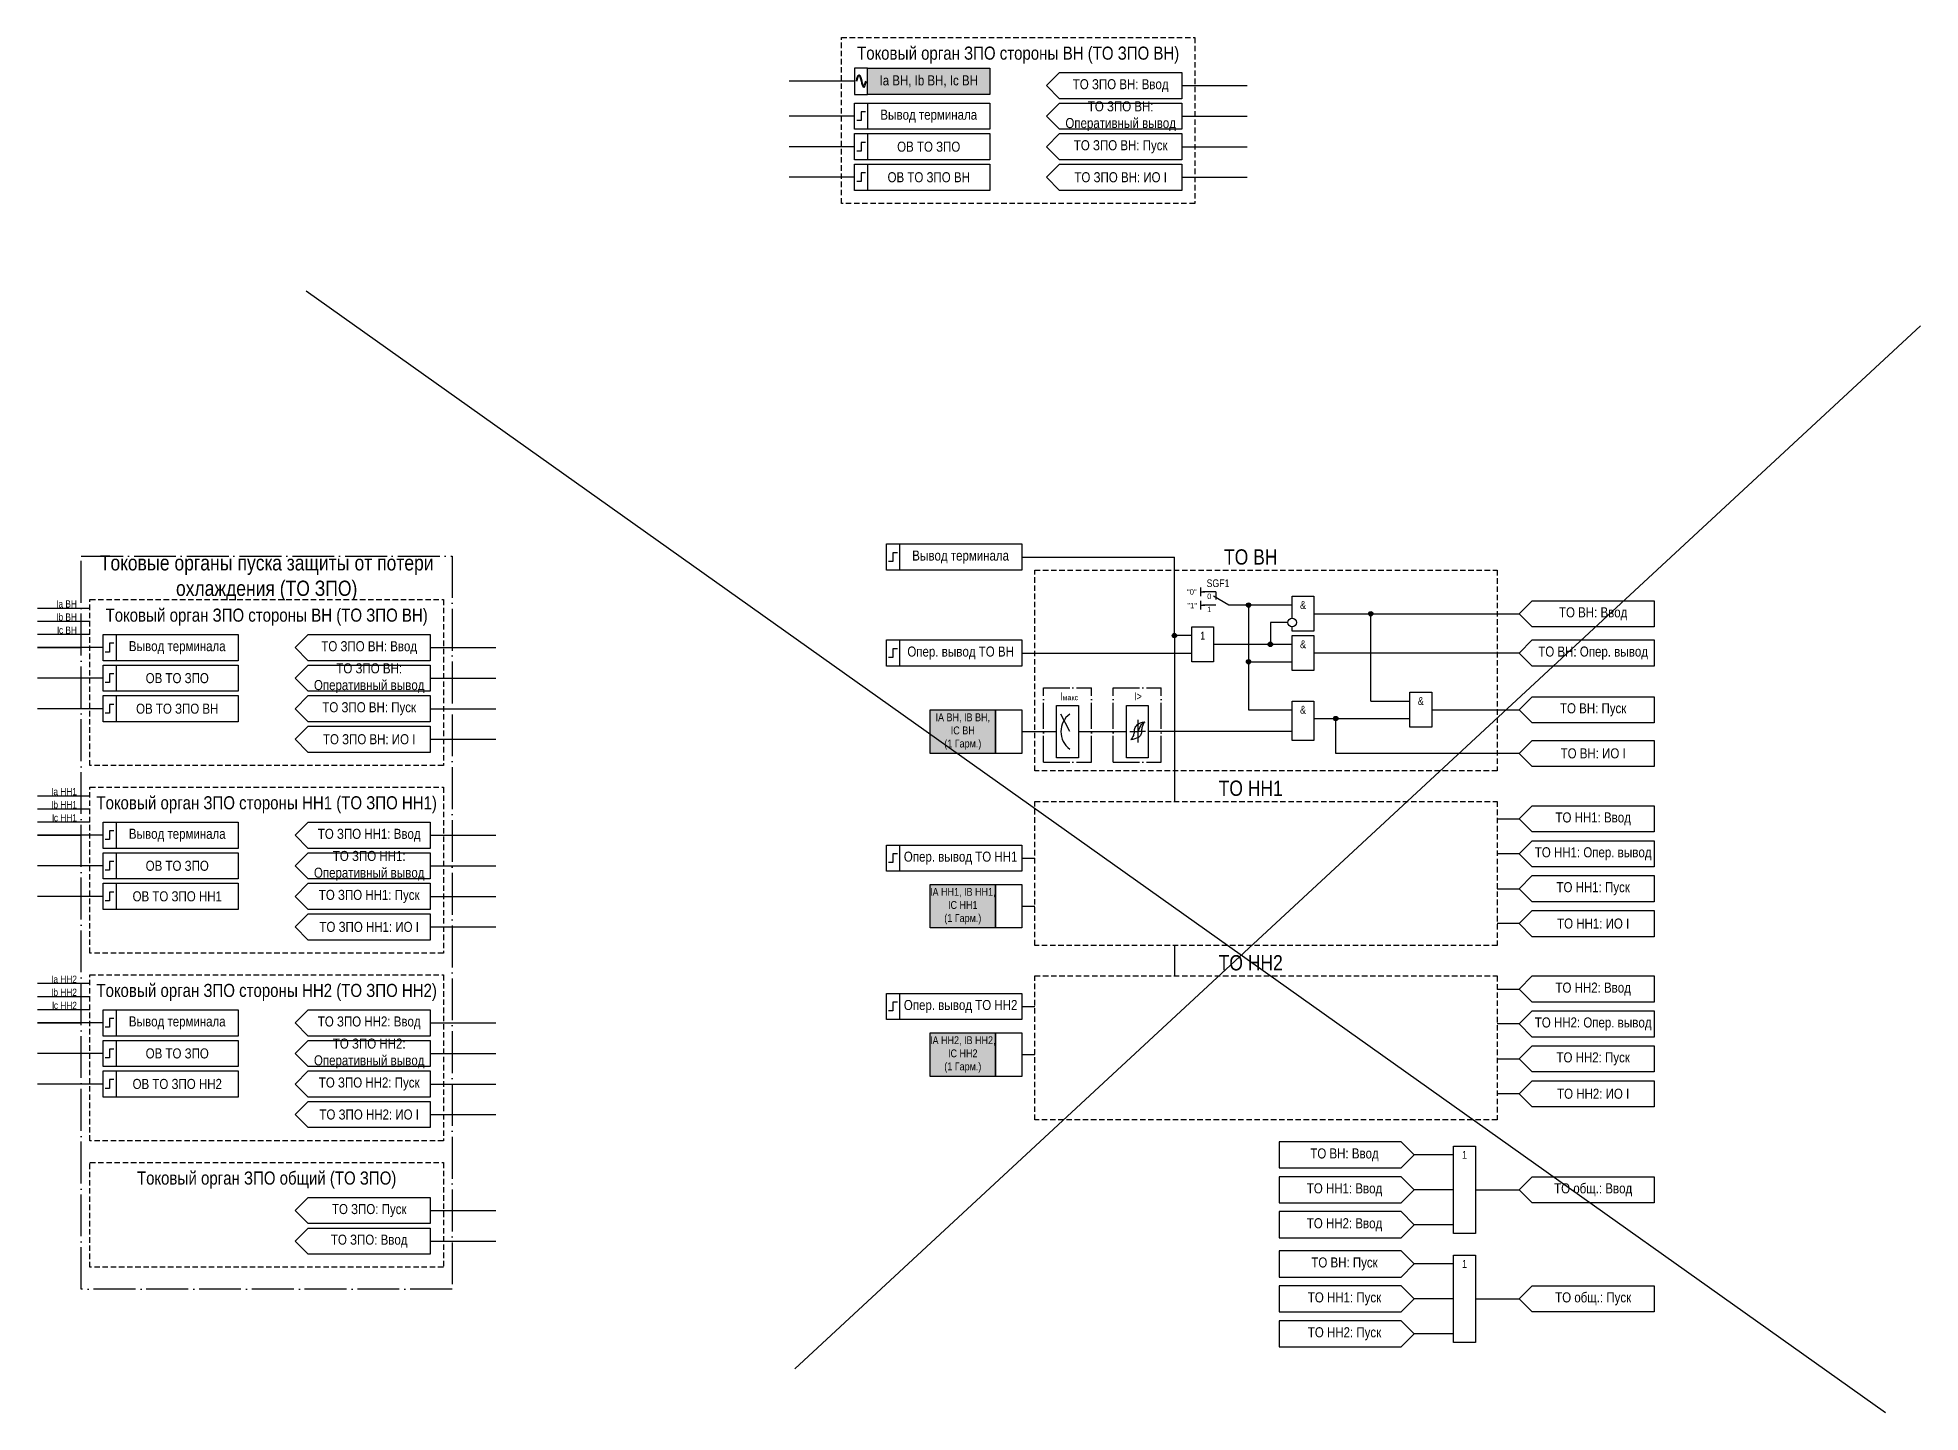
# Model space of a CAD drawing. Header units: millimetres. Extents: x -1270 to 920, y -27 to 306.
# Drawn here: x -1269.6 to -838, y -9 to 306 of the extents above; entities that cross this region are included whole.
import ezdxf
from ezdxf.enums import TextEntityAlignment as Align

# ---------------------------------------------------------------- set-up
doc = ezdxf.new("R2010")
doc.units = ezdxf.units.MM
doc.linetypes.add('ACAD_ISO04W100', pattern=[30, 24, -3, 0, -3])
doc.linetypes.add('штриховая2', pattern=[0.375, 0.25, -0.125])
doc.layers.add('TEXT', color=7, linetype='Continuous', lineweight=25)
doc.layers.add('Основная', color=7, linetype='Continuous')
doc.styles.add('1.8_Gost_RD', font='ARIALN.TTF', dxfattribs={"height": 1.8})
doc.styles.add('2.5_Gost_RD', font='ARIALN.TTF', dxfattribs={"height": 2.5})
doc.styles.add('3.5_Gost_RD', font='ARIALN.TTF', dxfattribs={"height": 3.5})
doc.styles.add('Вывод', font='ARIALN.TTF', dxfattribs={"height": 2.5})
doc.styles.add('Компонент', font='ARIALN.TTF', dxfattribs={"height": 3.5})

msp = doc.modelspace()

# ---------------------------------------------------------------- texts
at = {"color": 30, "ltscale": 100, "attachment_point": 5, "style": '3.5_Gost_RD'}
for s, insert, char_height, width in [('Токовый орган ЗПО стороны ВН (ТО ЗПО ВН)', (-1044.81, 302.03), 3, 81), ('Токовые органы пуска защиты от потери охлаждения (ТО ЗПО)', (-1217.07, 182.24), 3.5, 85), ('Токовый орган ЗПО стороны ВН (ТО ЗПО ВН)', (-1217.07, 173.24), 3, 81), ('Токовый орган ЗПО стороны НН1 (ТО ЗПО НН1)', (-1217.07, 130.24), 3, 81), ('Токовый орган ЗПО стороны НН2 (ТО ЗПО НН2)', (-1217.07, 87.24), 3, 81), ('Токовый орган ЗПО общий (ТО ЗПО)', (-1217.07, 44.24), 3, 81)]:
    msp.add_mtext(s, dxfattribs=dict(at, insert=insert, char_height=char_height, width=width))
at = {"color": 0, "ltscale": 100, "char_height": 2.3, "width": 28, "attachment_point": 5, "style": '2.5_Gost_RD'}
for s, insert in [('{\\C256;Ia ВН, Ib ВН, Ic ВН}', (-1065.31, 296.03)), ('{\\C256;Вывод терминала}', (-1065.31, 288.03)), ('{\\C256;Вывод терминала}', (-1237.57, 166.24)), ('{\\C256;Вывод терминала}', (-1237.57, 123.24)), ('{\\C256;Вывод терминала}', (-1237.57, 80.24))]:
    msp.add_mtext(s, dxfattribs=dict(at, insert=insert))
at = {"ltscale": 100, "style": '2.5_Gost_RD'}
for s, insert, char_height, width, attachment_point in [('ТО ЗПО ВН: Ввод', (-1021.31, 295.03), 2.3, 28, 5), ('ТО ЗПО ВН: Оперативный вывод', (-1021.31, 288.03), 2.3, 28, 5), ('ТО ЗПО ВН: Пуск', (-1021.31, 281.03), 2.3, 28, 5), ('ТО ЗПО ВН: ИО I', (-1021.31, 274.03), 2.3, 28, 5), ('Вывод терминала', (-1058, 187), 2.3, 28, 5), ('{\\H0.72x;\\T0.8;I\\T1;а ВН}', (-1260.57, 176.24), 2.3, 10.5519, 6), ('{\\H0.72x;\\T0.8;I\\T1;b ВН}', (-1260.57, 173.24), 2.3, 10.5519, 6), ('&', (-979.5, 176), 1.8, 5, 5), ('ТО ВН: Ввод', (-913, 174), 2.3, 28, 5), ('{\\H0.72x;\\T0.8;I\\T1;c ВН}', (-1260.57, 170.24), 2.3, 10.5519, 6), ('1', (-1002.5, 169), 1.8, 5, 5), ('ТО ЗПО ВН: Ввод', (-1193.57, 166.24), 2.3, 28, 5), ('Опер. вывод ТО ВН', (-1058, 165), 2.3, 28, 5), ('&', (-979.5, 167), 1.8, 5, 5), ('ТО ВН: Опер. вывод', (-913, 165), 2.3, 28, 5), ('ТО ЗПО ВН: Оперативный вывод', (-1193.57, 159.24), 2.3, 28, 5), ('ТО ЗПО ВН: Пуск', (-1193.57, 152.24), 2.3, 28, 5), ('&', (-979.5, 152), 1.8, 5, 5), ('&', (-952.5, 154), 1.8, 5, 5), ('ТО ВН: Пуск', (-913, 152), 2.3, 28, 5), ('ТО ЗПО ВН: ИО I', (-1193.57, 145.24), 2.3, 28, 5), ('ТО ВН: ИО I', (-913, 142), 2.3, 28, 5), ('{\\H0.72x;\\T0.8;I\\T1;а НН1}', (-1260.57, 133.24), 2.3, 10.5519, 6), ('{\\H0.72x;\\T0.8;I\\T1;b НН1}', (-1260.57, 130.24), 2.3, 10.5519, 6), ('{\\H0.72x;\\T0.8;I\\T1;c НН1}', (-1260.57, 127.24), 2.3, 10.5519, 6), ('ТО НН1: Ввод', (-913, 127), 2.3, 28, 5), ('ТО ЗПО НН1: Ввод', (-1193.57, 123.24), 2.3, 28, 5), ('ТО ЗПО НН1: Оперативный вывод', (-1193.57, 116.24), 2.3, 28, 5), ('Опер. вывод ТО НН1', (-1058, 118), 2.3, 28, 5), ('ТО НН1: Опер. вывод', (-913, 119), 2.3, 28, 5), ('ТО НН1: Пуск', (-913, 111), 2.3, 28, 5), ('ТО ЗПО НН1: Пуск', (-1193.57, 109.24), 2.3, 28, 5), ('ТО НН1: ИО I', (-913, 103), 2.3, 28, 5), ('ТО ЗПО НН1: ИО I', (-1193.57, 102.24), 2.3, 28, 5), ('{\\H0.72x;\\T0.8;I\\T1;а НН2}', (-1260.57, 90.24), 2.3, 10.5519, 6), ('{\\H0.72x;\\T0.8;I\\T1;b НН2}', (-1260.57, 87.24), 2.3, 10.5519, 6), ('ТО НН2: Ввод', (-913, 88), 2.3, 28, 5), ('{\\H0.72x;\\T0.8;I\\T1;c НН2}', (-1260.57, 84.24), 2.3, 10.5519, 6), ('Опер. вывод ТО НН2', (-1058, 84), 2.3, 28, 5), ('ТО ЗПО НН2: Ввод', (-1193.57, 80.24), 2.3, 28, 5), ('ТО НН2: Опер. вывод', (-913, 80), 2.3, 28, 5), ('ТО ЗПО НН2: Оперативный вывод', (-1193.57, 73.24), 2.3, 28, 5), ('ТО НН2: Пуск', (-913, 72), 2.3, 28, 5), ('ТО ЗПО НН2: Пуск', (-1193.57, 66.24), 2.3, 28, 5), ('ТО НН2: ИО I', (-913, 64), 2.3, 28, 5), ('ТО ЗПО НН2: ИО I', (-1193.57, 59.24), 2.3, 28, 5), ('ТО ВН: Ввод', (-970, 50), 2.3, 28, 5), ('1', (-942.5, 50), 1.8, 5, 5), ('ТО НН1: Ввод', (-970, 42), 2.3, 28, 5), ('ТО общ.: Ввод', (-913, 42), 2.3, 28, 5), ('ТО ЗПО: Пуск', (-1193.57, 37.24), 2.3, 28, 5), ('ТО НН2: Ввод', (-970, 34), 2.3, 28, 5), ('ТО ЗПО: Ввод', (-1193.57, 30.24), 2.3, 28, 5), ('ТО ВН: Пуск', (-970, 25), 2.3, 28, 5), ('1', (-942.5, 25), 1.8, 5, 5), ('ТО НН1: Пуск', (-970, 17), 2.3, 28, 5), ('ТО общ.: Пуск', (-913, 17), 2.3, 28, 5), ('ТО НН2: Пуск', (-970, 9), 2.3, 28, 5)]:
    msp.add_mtext(s, dxfattribs=dict(at, insert=insert, char_height=char_height, width=width, attachment_point=attachment_point))
at = {"color": 251, "ltscale": 100, "true_color": 0x58595b, "char_height": 3.5, "width": 113, "attachment_point": 5, "style": '3.5_Gost_RD'}
for s, insert in [('ТО ВН', (-991.5, 187)), ('ТО НН1', (-991.5, 134)), ('ТО НН2', (-991.5, 94))]:
    msp.add_mtext(s, dxfattribs=dict(at, insert=insert))
at = {"ltscale": 100, "insert": (-1006, 176.5), "char_height": 1.25, "attachment_point": 1, "style": '3.5_Gost_RD'}
msp.add_mtext_dynamic_manual_height_columns('"1"', width=2, gutter_width=17.5, heights=[0], dxfattribs=at)
at = {"color": 7, "ltscale": 100, "char_height": 1.8, "attachment_point": 1, "style": '1.8_Gost_RD'}
for s, insert in [('\\pi2.7859;I{\\H0.66667x;макс}', (-1038, 156)), ('\\pi4.7676;I>', (-1023, 156))]:
    msp.add_mtext_dynamic_manual_height_columns(s, width=11, gutter_width=17.5, heights=[0], dxfattribs=dict(at, insert=insert))
at = {"layer": 'TEXT', "color": 0, "ltscale": 100, "attachment_point": 5, "style": '2.5_Gost_RD'}
for s, insert, char_height, width in [('{\\C256;ОВ ТО ЗПО}', (-1065.31, 281.03), 2.3, 28), ('{\\C256;ОВ ТО ЗПО}', (-1237.57, 159.24), 2.3, 28), ('{\\H0.72x;IA ВН, IB ВН, \\PIC ВН\\P(1 Гарм.)}', (-1057.5, 147), 2.5, 15), ('{\\C256;ОВ ТО ЗПО}', (-1237.57, 116.24), 2.3, 28), ('{\\H0.72x;IA НН1, IB НН1, \\PIC НН1\\P(1 Гарм.)}', (-1057.5, 107), 2.5, 15), ('{\\C256;ОВ ТО ЗПО}', (-1237.57, 73.24), 2.3, 28), ('{\\H0.72x;IA НН2, IB НН2, \\PIC НН2\\P(1 Гарм.)}', (-1057.5, 73), 2.5, 15.7708)]:
    msp.add_mtext(s, dxfattribs=dict(at, insert=insert, char_height=char_height, width=width))
at = {"layer": 'Основная', "color": 0, "ltscale": 100, "char_height": 2.3, "width": 28, "attachment_point": 5, "style": '2.5_Gost_RD'}
for s, insert in [('{\\C256;ОВ ТО ЗПО ВН}', (-1065.31, 274.03)), ('{\\C256;ОВ ТО ЗПО ВН}', (-1237.57, 152.24)), ('{\\C256;ОВ ТО ЗПО НН1}', (-1237.57, 109.24)), ('{\\C256;ОВ ТО ЗПО НН2}', (-1237.57, 66.24))]:
    msp.add_mtext(s, dxfattribs=dict(at, insert=insert))

# ---------------------------------------------------------------- blocks, each defined once
blk = doc.blocks.new('*U79')
at = {"layer": 'Основная', "color": 0}
blk.add_line((0, 0), (7, 4), dxfattribs=at)
at = {"layer": 'Основная', "ltscale": 0.35}
blk.add_line((6, 6), (6, 2.5), dxfattribs=at)
blk = doc.blocks.new('*U81')
at = {"layer": 'Основная', "color": 0}
for p, q in [((-3, 6), (-9, 6)), ((-3, 0), (-9, 0)), ((9, 0), (3, 0))]:
    blk.add_line(p, q, dxfattribs=at)
at = {"layer": 'Основная', "ltscale": 0.25, "xscale": -1}
blk.add_blockref('*U79', (3, 0), dxfattribs=at)
at = {"layer": 'Основная'}
for tag, height, style, p in [('ОУ', 3.5, 'Компонент', (-2, 10)), ('В1', 2.5, 'Вывод', (-14, 6)), ('В2', 2.5, 'Вывод', (-6, 4)), ('В3', 2.5, 'Вывод', (-6, -2))]:
    blk.add_attdef(tag, text='', height=height, dxfattribs=dict(at, style=style)).set_placement(p, align=Align.MIDDLE_CENTER)
blk = doc.blocks.new('Точка')
at = {"ltscale": 100}
h = blk.add_hatch(color=256, dxfattribs=at)
h.dxf.hatch_style = 1
edge = h.paths.add_edge_path()
edge.add_arc((0, 0), 0.5, 0, 360)
blk.add_circle((0, 0), 0.5, dxfattribs=at)
blk = doc.blocks.new('*U70')
at = {"layer": 'Основная', "linetype": 'ACAD_ISO04W100', "ltscale": 0.25}
for p, q in [((0, 0), (11, 0)), ((0, -17), (0, 0)), ((11, -17), (11, 0)), ((0, -17), (11, -17))]:
    blk.add_line(p, q, dxfattribs=at)
at = {"layer": 'Основная', "style": 'Компонент'}
blk.add_attdef('ОУ', text='', height=3.5, dxfattribs=at).set_placement((11, 0), align=Align.MIDDLE_CENTER)

# ---------------------------------------------------------------- hatches: boundary and pattern name
at = {"ltscale": 100, "true_color": 0xf7941d}
h = msp.add_hatch(color=30, dxfattribs=at)
h.dxf.hatch_style = 1
h.paths.add_polyline_path([(-1079.31, 299.03), (-1051.31, 299.03), (-1051.31, 293.03), (-1079.31, 293.03)])
h = msp.add_hatch(color=30, dxfattribs=at)
h.dxf.hatch_style = 1
h.paths.add_polyline_path([(-1065, 152), (-1050, 152), (-1050, 142), (-1065, 142)])
h = msp.add_hatch(color=30, dxfattribs=at)
h.dxf.hatch_style = 1
h.paths.add_polyline_path([(-1065, 112), (-1050, 112), (-1050, 102), (-1065, 102)])
h = msp.add_hatch(color=30, dxfattribs=at)
h.dxf.hatch_style = 1
h.paths.add_polyline_path([(-1065, 78), (-1050, 78), (-1050, 68), (-1065, 68)])

# ---------------------------------------------------------------- linework, layer by layer
at = {"ltscale": 100}
for p, q in [((-1082.31, 296.03), (-1097.31, 296.03)), ((-1007.31, 295.03), (-992.31, 295.03)), ((-1082.31, 288.03), (-1097.31, 288.03)), ((-1007.31, 288.03), (-992.31, 288.03)), ((-1082.31, 281.03), (-1097.31, 281.03)), ((-1035.31, 284.03), (-1038.31, 281.03)), ((-1038.31, 281.03), (-1035.31, 278.03)), ((-1035.31, 284.03), (-1007.31, 284.03)), ((-1007.31, 281.03), (-992.31, 281.03)), ((-1035.31, 277.03), (-1038.31, 274.03)), ((-1035.31, 277.03), (-1007.31, 277.03)), ((-1082.31, 274.03), (-1097.31, 274.03)), ((-1038.31, 274.03), (-1035.31, 271.03)), ((-1007.31, 274.03), (-992.31, 274.03)), ((-1208, 248), (-846, -9)), ((-838, 240), (-1096, 1)), ((-1044, 187), (-1009, 187)), ((-1009, 169), (-1009, 187)), ((-1003, 180), (-1003, 178)), ((-1003, 179), (-1002, 179)), ((-1003, 177), (-1003, 175)), ((-927, 177), (-930, 174)), ((-927, 177), (-899, 177)), ((-899, 177), (-899, 171)), ((-1257.57, 175.24), (-1269.57, 175.24)), ((-1003, 176), (-1002, 176)), ((-982, 176), (-994, 176)), ((-992, 176), (-992, 163)), ((-977, 174), (-930, 174)), ((-964, 154), (-964, 174)), ((-930, 174), (-927, 171)), ((-1257.57, 172.24), (-1269.57, 172.24)), ((-1257.57, 169.24), (-1269.57, 169.24)), ((-1005, 169), (-1009, 169)), ((-1009, 169), (-1009, 131)), ((-987, 172), (-987, 167)), ((-983, 172), (-987, 172)), ((-899, 171), (-927, 171)), ((-1254.57, 166.24), (-1269.57, 166.24)), ((-1269.57, 166.24), (-1259.57, 166.24)), ((-1179.57, 166.24), (-1164.57, 166.24)), ((-1044, 165), (-1005, 165)), ((-1000, 167), (-982, 167)), ((-930, 165), (-977, 165)), ((-927, 168), (-930, 165)), ((-930, 165), (-927, 162)), ((-927, 168), (-899, 168)), ((-899, 168), (-899, 162)), ((-992, 163), (-982, 163)), ((-992, 163), (-992, 152)), ((-899, 162), (-927, 162)), ((-1254.57, 159.24), (-1269.57, 159.24)), ((-1179.57, 159.24), (-1164.57, 159.24)), ((-1254.57, 152.24), (-1269.57, 152.24)), ((-1207.57, 155.24), (-1210.57, 152.24)), ((-1210.57, 152.24), (-1207.57, 149.24)), ((-1207.57, 155.24), (-1179.57, 155.24)), ((-1179.57, 152.24), (-1164.57, 152.24)), ((-1036, 151.5), (-1036, 153)), ((-1036, 153), (-1031, 153)), ((-1036, 144), (-1036, 152)), ((-1031, 153), (-1031, 147)), ((-1020, 151.5), (-1020, 153)), ((-1020, 153), (-1015, 153)), ((-1020, 144), (-1020, 152)), ((-1015, 153), (-1015, 147)), ((-992, 152), (-982, 152)), ((-964, 154), (-955, 154)), ((-950, 152), (-930, 152)), ((-927, 155), (-930, 152)), ((-930, 152), (-927, 149)), ((-927, 155), (-899, 155)), ((-1207.57, 148.24), (-1210.57, 145.24)), ((-1207.57, 148.24), (-1179.57, 148.24)), ((-1044, 147), (-1036, 147)), ((-1031, 147), (-1031, 141)), ((-1015, 147), (-1015, 141)), ((-982, 147), (-1015, 147)), ((-977, 150), (-955, 150)), ((-972, 142), (-972, 150)), ((-1210.57, 145.24), (-1207.57, 142.24)), ((-1179.57, 145.24), (-1164.57, 145.24)), ((-1036, 141), (-1036, 144)), ((-1020, 141), (-1020, 144)), ((-927, 145), (-930, 142)), ((-927, 145), (-899, 145)), ((-1031, 141), (-1036, 141)), ((-1015, 141), (-1020, 141)), ((-930, 142), (-972, 142)), ((-930, 142), (-927, 139)), ((-1257.57, 132.24), (-1269.57, 132.24)), ((-927, 130), (-930, 127)), ((-927, 130), (-899, 130)), ((-899, 130), (-899, 124)), ((-1257.57, 129.24), (-1269.57, 129.24)), ((-1257.57, 126.24), (-1269.57, 126.24)), ((-935, 127), (-930, 127)), ((-930, 127), (-927, 124)), ((-1254.57, 123.24), (-1269.57, 123.24)), ((-1269.57, 123.24), (-1259.57, 123.24)), ((-1179.57, 123.24), (-1164.57, 123.24)), ((-927, 122), (-930, 119)), ((-899, 124), (-927, 124)), ((-927, 122), (-899, 122)), ((-899, 122), (-899, 116)), ((-1044, 118), (-1041, 118)), ((-930, 119), (-935, 119)), ((-930, 119), (-927, 116)), ((-1254.57, 116.24), (-1269.57, 116.24)), ((-1207.57, 112.24), (-1210.57, 109.24)), ((-1207.57, 112.24), (-1179.57, 112.24)), ((-1179.57, 116.24), (-1164.57, 116.24)), ((-927, 114), (-930, 111)), ((-899, 116), (-927, 116)), ((-927, 114), (-899, 114)), ((-1254.57, 109.24), (-1269.57, 109.24)), ((-1210.57, 109.24), (-1207.57, 106.24)), ((-1179.57, 109.24), (-1164.57, 109.24)), ((-935, 111), (-930, 111)), ((-930, 111), (-927, 108)), ((-1207.57, 105.24), (-1210.57, 102.24)), ((-1207.57, 105.24), (-1179.57, 105.24)), ((-1044, 107), (-1041, 107)), ((-927, 106), (-930, 103)), ((-927, 106), (-899, 106)), ((-1210.57, 102.24), (-1207.57, 99.24)), ((-1179.57, 102.24), (-1164.57, 102.24)), ((-930, 103), (-935, 103)), ((-930, 103), (-927, 100)), ((-1009, 98), (-1009, 91)), ((-927, 91), (-930, 88)), ((-927, 91), (-899, 91)), ((-899, 91), (-899, 85)), ((-1257.57, 89.24), (-1269.57, 89.24)), ((-935, 88), (-930, 88)), ((-930, 88), (-927, 85)), ((-1257.57, 86.24), (-1269.57, 86.24)), ((-1257.57, 83.24), (-1269.57, 83.24)), ((-1044, 84), (-1041, 84)), ((-927, 83), (-930, 80)), ((-899, 85), (-927, 85)), ((-927, 83), (-899, 83)), ((-899, 83), (-899, 77)), ((-1254.57, 80.24), (-1269.57, 80.24)), ((-1269.57, 80.24), (-1259.57, 80.24)), ((-1179.57, 80.24), (-1164.57, 80.24)), ((-930, 80), (-935, 80)), ((-930, 80), (-927, 77)), ((-927, 75), (-930, 72)), ((-899, 77), (-927, 77)), ((-927, 75), (-899, 75)), ((-1254.57, 73.24), (-1269.57, 73.24)), ((-1207.57, 69.24), (-1210.57, 66.24)), ((-1207.57, 69.24), (-1179.57, 69.24)), ((-1179.57, 73.24), (-1164.57, 73.24)), ((-1044, 73), (-1041, 73)), ((-935, 72), (-930, 72)), ((-930, 72), (-927, 69)), ((-1254.57, 66.24), (-1269.57, 66.24)), ((-1210.57, 66.24), (-1207.57, 63.24)), ((-1179.57, 66.24), (-1164.57, 66.24)), ((-927, 67), (-930, 64)), ((-927, 67), (-899, 67)), ((-1207.57, 62.24), (-1210.57, 59.24)), ((-1207.57, 62.24), (-1179.57, 62.24)), ((-930, 64), (-935, 64)), ((-930, 64), (-927, 61)), ((-1210.57, 59.24), (-1207.57, 56.24)), ((-1179.57, 59.24), (-1164.57, 59.24)), ((-985, 53), (-985, 47)), ((-957, 53), (-985, 53)), ((-957, 53), (-954, 50)), ((-954, 50), (-957, 47)), ((-945, 50), (-954, 50)), ((-985, 47), (-957, 47)), ((-985, 45), (-985, 39)), ((-957, 45), (-985, 45)), ((-957, 45), (-954, 42)), ((-927, 45), (-930, 42)), ((-927, 45), (-899, 45)), ((-899, 45), (-899, 39)), ((-1207.57, 40.24), (-1210.57, 37.24)), ((-1207.57, 40.24), (-1179.57, 40.24)), ((-985, 39), (-957, 39)), ((-954, 42), (-957, 39)), ((-945, 42), (-954, 42)), ((-940, 42), (-930, 42)), ((-930, 42), (-927, 39)), ((-899, 39), (-927, 39)), ((-1210.57, 37.24), (-1207.57, 34.24)), ((-1179.57, 37.24), (-1164.57, 37.24)), ((-985, 37), (-985, 31)), ((-957, 37), (-985, 37)), ((-957, 37), (-954, 34)), ((-1207.57, 33.24), (-1210.57, 30.24)), ((-1210.57, 30.24), (-1207.57, 27.24)), ((-1207.57, 33.24), (-1179.57, 33.24)), ((-1179.57, 33.24), (-1179.57, 27.24)), ((-1179.57, 30.24), (-1164.57, 30.24)), ((-985, 31), (-957, 31)), ((-954, 34), (-957, 31)), ((-945, 34), (-954, 34)), ((-1179.57, 27.24), (-1207.57, 27.24)), ((-985, 28), (-985, 22)), ((-957, 28), (-985, 28)), ((-957, 28), (-954, 25)), ((-985, 22), (-957, 22)), ((-954, 25), (-957, 22)), ((-945, 25), (-954, 25)), ((-985, 20), (-985, 14)), ((-957, 20), (-985, 20)), ((-957, 20), (-954, 17)), ((-927, 20), (-930, 17)), ((-927, 20), (-899, 20)), ((-985, 14), (-957, 14)), ((-954, 17), (-957, 14)), ((-945, 17), (-954, 17)), ((-940, 17), (-930, 17)), ((-930, 17), (-927, 14)), ((-985, 12), (-985, 6)), ((-957, 12), (-985, 12)), ((-957, 12), (-954, 9)), ((-954, 9), (-957, 6)), ((-945, 9), (-954, 9)), ((-985, 6), (-957, 6))]:
    msp.add_line(p, q, dxfattribs=at)
at = {"color": 7, "ltscale": 100}
for p, q in [((-1033, 147), (-1035, 151)), ((-1031, 147), (-1020, 147)), ((-1019.21, 147), (-1017.4, 147)), ((-1015.58, 147), (-1017.4, 147))]:
    msp.add_line(p, q, dxfattribs=at)
msp.add_line((-1017.4, 149.72), (-1017.4, 144.52))
at = {"linetype": 'штриховая2', "ltscale": 5}
for points in [[(-1085.31, 306.03), (-1004.31, 306.03), (-1004.31, 268.03), (-1085.31, 268.03)], [(-1257.57, 177.24), (-1176.57, 177.24), (-1176.57, 139.24), (-1257.57, 139.24)], [(-1257.57, 134.24), (-1176.57, 134.24), (-1176.57, 96.24), (-1257.57, 96.24)], [(-1257.57, 91.24), (-1176.57, 91.24), (-1176.57, 53.24), (-1257.57, 53.24)], [(-1257.57, 48.24), (-1176.57, 48.24), (-1176.57, 24.24), (-1257.57, 24.24)]]:
    msp.add_lwpolyline(points, close=True, dxfattribs=at)
at = {"ltscale": 100}
for points in [[(-1079.31, 299.03), (-1082.31, 299.03), (-1082.31, 293.03), (-1079.31, 293.03)], [(-1079.31, 299.03), (-1051.31, 299.03), (-1051.31, 293.03), (-1079.31, 293.03)], [(-1082.31, 291.03), (-1079.31, 291.03), (-1079.31, 285.03), (-1082.31, 285.03)], [(-1082.31, 291.03), (-1051.31, 291.03), (-1051.31, 285.03), (-1082.31, 285.03)], [(-1082.31, 284.03), (-1079.31, 284.03), (-1079.31, 278.03), (-1082.31, 278.03)], [(-1082.31, 284.03), (-1051.31, 284.03), (-1051.31, 278.03), (-1082.31, 278.03)], [(-1082.31, 277.03), (-1079.31, 277.03), (-1079.31, 271.03), (-1082.31, 271.03)], [(-1082.31, 277.03), (-1051.31, 277.03), (-1051.31, 271.03), (-1082.31, 271.03)], [(-1075, 190), (-1072, 190), (-1072, 184), (-1075, 184)], [(-1075, 190), (-1044, 190), (-1044, 184), (-1075, 184)], [(-1254.57, 169.24), (-1251.57, 169.24), (-1251.57, 163.24), (-1254.57, 163.24)], [(-1254.57, 169.24), (-1223.57, 169.24), (-1223.57, 163.24), (-1254.57, 163.24)], [(-1075, 168), (-1072, 168), (-1072, 162), (-1075, 162)], [(-1075, 168), (-1044, 168), (-1044, 162), (-1075, 162)], [(-1254.57, 162.24), (-1251.57, 162.24), (-1251.57, 156.24), (-1254.57, 156.24)], [(-1254.57, 162.24), (-1223.57, 162.24), (-1223.57, 156.24), (-1254.57, 156.24)], [(-955, 156), (-950, 156), (-950, 148), (-955, 148)], [(-1254.57, 155.24), (-1251.57, 155.24), (-1251.57, 149.24), (-1254.57, 149.24)], [(-1254.57, 155.24), (-1223.57, 155.24), (-1223.57, 149.24), (-1254.57, 149.24)], [(-1065, 152), (-1050, 152), (-1050, 142), (-1065, 142)], [(-1050, 152), (-1044, 152), (-1044, 142), (-1050, 142)], [(-982, 154), (-977, 154), (-977, 145), (-982, 145)], [(-1254.57, 126.24), (-1251.57, 126.24), (-1251.57, 120.24), (-1254.57, 120.24)], [(-1254.57, 126.24), (-1223.57, 126.24), (-1223.57, 120.24), (-1254.57, 120.24)], [(-1075, 121), (-1072, 121), (-1072, 115), (-1075, 115)], [(-1075, 121), (-1044, 121), (-1044, 115), (-1075, 115)], [(-1254.57, 119.24), (-1251.57, 119.24), (-1251.57, 113.24), (-1254.57, 113.24)], [(-1254.57, 119.24), (-1223.57, 119.24), (-1223.57, 113.24), (-1254.57, 113.24)], [(-1254.57, 112.24), (-1251.57, 112.24), (-1251.57, 106.24), (-1254.57, 106.24)], [(-1254.57, 112.24), (-1223.57, 112.24), (-1223.57, 106.24), (-1254.57, 106.24)], [(-1065, 112), (-1050, 112), (-1050, 102), (-1065, 102)], [(-1050, 112), (-1044, 112), (-1044, 102), (-1050, 102)], [(-1075, 87), (-1072, 87), (-1072, 81), (-1075, 81)], [(-1075, 87), (-1044, 87), (-1044, 81), (-1075, 81)], [(-1254.57, 83.24), (-1251.57, 83.24), (-1251.57, 77.24), (-1254.57, 77.24)], [(-1254.57, 83.24), (-1223.57, 83.24), (-1223.57, 77.24), (-1254.57, 77.24)], [(-1065, 78), (-1050, 78), (-1050, 68), (-1065, 68)], [(-1050, 78), (-1044, 78), (-1044, 68), (-1050, 68)], [(-1254.57, 76.24), (-1251.57, 76.24), (-1251.57, 70.24), (-1254.57, 70.24)], [(-1254.57, 76.24), (-1223.57, 76.24), (-1223.57, 70.24), (-1254.57, 70.24)], [(-1254.57, 69.24), (-1251.57, 69.24), (-1251.57, 63.24), (-1254.57, 63.24)], [(-1254.57, 69.24), (-1223.57, 69.24), (-1223.57, 63.24), (-1254.57, 63.24)]]:
    msp.add_lwpolyline(points, close=True, dxfattribs=at)
for points in [[(-1038.31, 295.03), (-1035.31, 298.03), (-1007.31, 298.03), (-1007.31, 292.03), (-1035.31, 292.03), (-1038.31, 295.03)], [(-1038.31, 288.03), (-1035.31, 291.03), (-1007.31, 291.03), (-1007.31, 285.03), (-1035.31, 285.03), (-1038.31, 288.03)], [(-1038.31, 281.03), (-1035.31, 284.03), (-1007.31, 284.03), (-1007.31, 278.03), (-1035.31, 278.03), (-1038.31, 281.03)], [(-1038.31, 274.03), (-1035.31, 277.03), (-1007.31, 277.03), (-1007.31, 271.03), (-1035.31, 271.03), (-1038.31, 274.03)], [(-982, 175), (-982, 178), (-977, 178), (-977, 170), (-982, 170), (-982, 171)], [(-982, 173), (-982, 175)], [(-1210.57, 166.24), (-1207.57, 169.24), (-1179.57, 169.24), (-1179.57, 163.24), (-1207.57, 163.24), (-1210.57, 166.24)], [(-1005, 171), (-1005, 171), (-1000, 171), (-1000, 163), (-1005, 163), (-1005, 171)], [(-982, 162), (-982, 169), (-977, 169), (-977, 161), (-982, 161), (-982, 162)], [(-1210.57, 159.24), (-1207.57, 162.24), (-1179.57, 162.24), (-1179.57, 156.24), (-1207.57, 156.24), (-1210.57, 159.24)], [(-1210.57, 152.24), (-1207.57, 155.24), (-1179.57, 155.24), (-1179.57, 149.24), (-1207.57, 149.24), (-1210.57, 152.24)], [(-930, 152), (-927, 155), (-899, 155), (-899, 149), (-927, 149), (-930, 152)], [(-1210.57, 145.24), (-1207.57, 148.24), (-1179.57, 148.24), (-1179.57, 142.24), (-1207.57, 142.24), (-1210.57, 145.24)], [(-930, 142), (-927, 145), (-899, 145), (-899, 139), (-927, 139), (-930, 142)], [(-1210.57, 123.24), (-1207.57, 126.24), (-1179.57, 126.24), (-1179.57, 120.24), (-1207.57, 120.24), (-1210.57, 123.24)], [(-1210.57, 116.24), (-1207.57, 119.24), (-1179.57, 119.24), (-1179.57, 113.24), (-1207.57, 113.24), (-1210.57, 116.24)], [(-1210.57, 109.24), (-1207.57, 112.24), (-1179.57, 112.24), (-1179.57, 106.24), (-1207.57, 106.24), (-1210.57, 109.24)], [(-930, 111), (-927, 114), (-899, 114), (-899, 108), (-927, 108), (-930, 111)], [(-1210.57, 102.24), (-1207.57, 105.24), (-1179.57, 105.24), (-1179.57, 99.24), (-1207.57, 99.24), (-1210.57, 102.24)], [(-930, 103), (-927, 106), (-899, 106), (-899, 100), (-927, 100), (-930, 103)], [(-1210.57, 80.24), (-1207.57, 83.24), (-1179.57, 83.24), (-1179.57, 77.24), (-1207.57, 77.24), (-1210.57, 80.24)], [(-1210.57, 73.24), (-1207.57, 76.24), (-1179.57, 76.24), (-1179.57, 70.24), (-1207.57, 70.24), (-1210.57, 73.24)], [(-930, 72), (-927, 75), (-899, 75), (-899, 69), (-927, 69), (-930, 72)], [(-1210.57, 66.24), (-1207.57, 69.24), (-1179.57, 69.24), (-1179.57, 63.24), (-1207.57, 63.24), (-1210.57, 66.24)], [(-930, 64), (-927, 67), (-899, 67), (-899, 61), (-927, 61), (-930, 64)], [(-1210.57, 59.24), (-1207.57, 62.24), (-1179.57, 62.24), (-1179.57, 56.24), (-1207.57, 56.24), (-1210.57, 59.24)], [(-945, 46), (-945, 52), (-940, 52), (-940, 32), (-945, 32), (-945, 46)], [(-1210.57, 37.24), (-1207.57, 40.24), (-1179.57, 40.24), (-1179.57, 34.24), (-1207.57, 34.24), (-1210.57, 37.24)], [(-945, 21), (-945, 27), (-940, 27), (-940, 7), (-945, 7), (-945, 21)], [(-930, 17), (-927, 20), (-899, 20), (-899, 14), (-927, 14), (-930, 17)]]:
    msp.add_lwpolyline(points, dxfattribs=at)
at = {"lineweight": 30, "ltscale": 100}
for points in [[(-1079.81, 289.03), (-1080.81, 289.03), (-1080.81, 287.03), (-1081.81, 287.03)], [(-1079.81, 282.03), (-1080.81, 282.03), (-1080.81, 280.03), (-1081.81, 280.03)], [(-1079.81, 275.03), (-1080.81, 275.03), (-1080.81, 273.03), (-1081.81, 273.03)], [(-1072.5, 188), (-1073.5, 188), (-1073.5, 186), (-1074.5, 186)], [(-1252.07, 167.24), (-1253.07, 167.24), (-1253.07, 165.24), (-1254.07, 165.24)], [(-1072.5, 166), (-1073.5, 166), (-1073.5, 164), (-1074.5, 164)], [(-1252.07, 160.24), (-1253.07, 160.24), (-1253.07, 158.24), (-1254.07, 158.24)], [(-1252.07, 153.24), (-1253.07, 153.24), (-1253.07, 151.24), (-1254.07, 151.24)], [(-1252.07, 124.24), (-1253.07, 124.24), (-1253.07, 122.24), (-1254.07, 122.24)], [(-1252.07, 117.24), (-1253.07, 117.24), (-1253.07, 115.24), (-1254.07, 115.24)], [(-1072.5, 119), (-1073.5, 119), (-1073.5, 117), (-1074.5, 117)], [(-1252.07, 110.24), (-1253.07, 110.24), (-1253.07, 108.24), (-1254.07, 108.24)], [(-1072.5, 85), (-1073.5, 85), (-1073.5, 83), (-1074.5, 83)], [(-1252.07, 81.24), (-1253.07, 81.24), (-1253.07, 79.24), (-1254.07, 79.24)], [(-1252.07, 74.24), (-1253.07, 74.24), (-1253.07, 72.24), (-1254.07, 72.24)], [(-1252.07, 67.24), (-1253.07, 67.24), (-1253.07, 65.24), (-1254.07, 65.24)]]:
    msp.add_lwpolyline(points, dxfattribs=at)
at = {"color": 251, "linetype": 'ACAD_ISO04W100', "lineweight": 30, "ltscale": 0.4, "true_color": 0x58595b}
msp.add_lwpolyline([(-1259.57, 187.24), (-1174.57, 187.24), (-1174.57, 19.24), (-1259.57, 19.24)], close=True, dxfattribs=at)
at = {"color": 251, "linetype": 'штриховая2', "ltscale": 5, "true_color": 0x58595b}
for points in [[(-1041, 184), (-935, 184), (-935, 138), (-1041, 138)], [(-1041, 131), (-935, 131), (-935, 98), (-1041, 98)], [(-1041, 91), (-935, 91), (-935, 58), (-1041, 58)]]:
    msp.add_lwpolyline(points, close=True, dxfattribs=at)
at = {"ltscale": 100}
msp.add_circle((-982, 172), 1, dxfattribs=at)
at = {"color": 7, "ltscale": 100}
msp.add_arc((-1030, 147), 5, 126.8699, 233.1301, dxfattribs=at)
at = {"lineweight": 40, "ltscale": 100}
for points in [[(-1081.82, 296.09), (-1081.28, 297.44), (-1080.74, 296.09)], [(-1080.74, 296.09), (-1080.2, 294.74), (-1079.66, 296.09)]]:
    msp.add_spline(points, degree=3, dxfattribs=at)
for points in [[(-1018.2, 146.92), (-1018.4, 146.13), (-1019, 145.12)], [(-1016.52, 146.92), (-1016.75, 146.13), (-1017.24, 145.67), (-1019, 145.12)], [(-1018.2, 146.92), (-1018.05, 147.71), (-1017.56, 148.54), (-1015.8, 149.26)], [(-1017.4, 147), (-1017, 147.72), (-1016.53, 148.6), (-1015.8, 149.26)], [(-1016.52, 146.92), (-1016.4, 147.71), (-1016.19, 148.54), (-1015.8, 149.26)]]:
    msp.add_spline(points, degree=3)

# ---------------------------------------------------------------- block references
at = {"ltscale": 100}
for p in [(-992, 176), (-964, 174), (-1009, 169), (-987, 167), (-992, 163), (-972, 150)]:
    msp.add_blockref('Точка', p, dxfattribs=at)
at = {"layer": 'Основная', "ltscale": 0.25, "xscale": 0.5, "yscale": 0.5, "zscale": 0.5}
msp.add_blockref('*U81', (-998, 176), dxfattribs=at).add_auto_attribs({'ОУ': 'SGF1', 'В1': '"0"', 'В2': '0', 'В3': '1'})
at = {"layer": 'Основная', "ltscale": 0.25}
for p in [(-1039, 157), (-1023, 157)]:
    msp.add_blockref('*U70', p, dxfattribs=at)

msp.set_redraw_order([(e.dxf.handle, doc.entitydb.next_handle()) for e in msp.query("TEXT MTEXT ATTDEF DIMENSION ARC_DIMENSION")])  # texts and dimensions are drawn at this point

doc.saveas('drawing.dxf')
